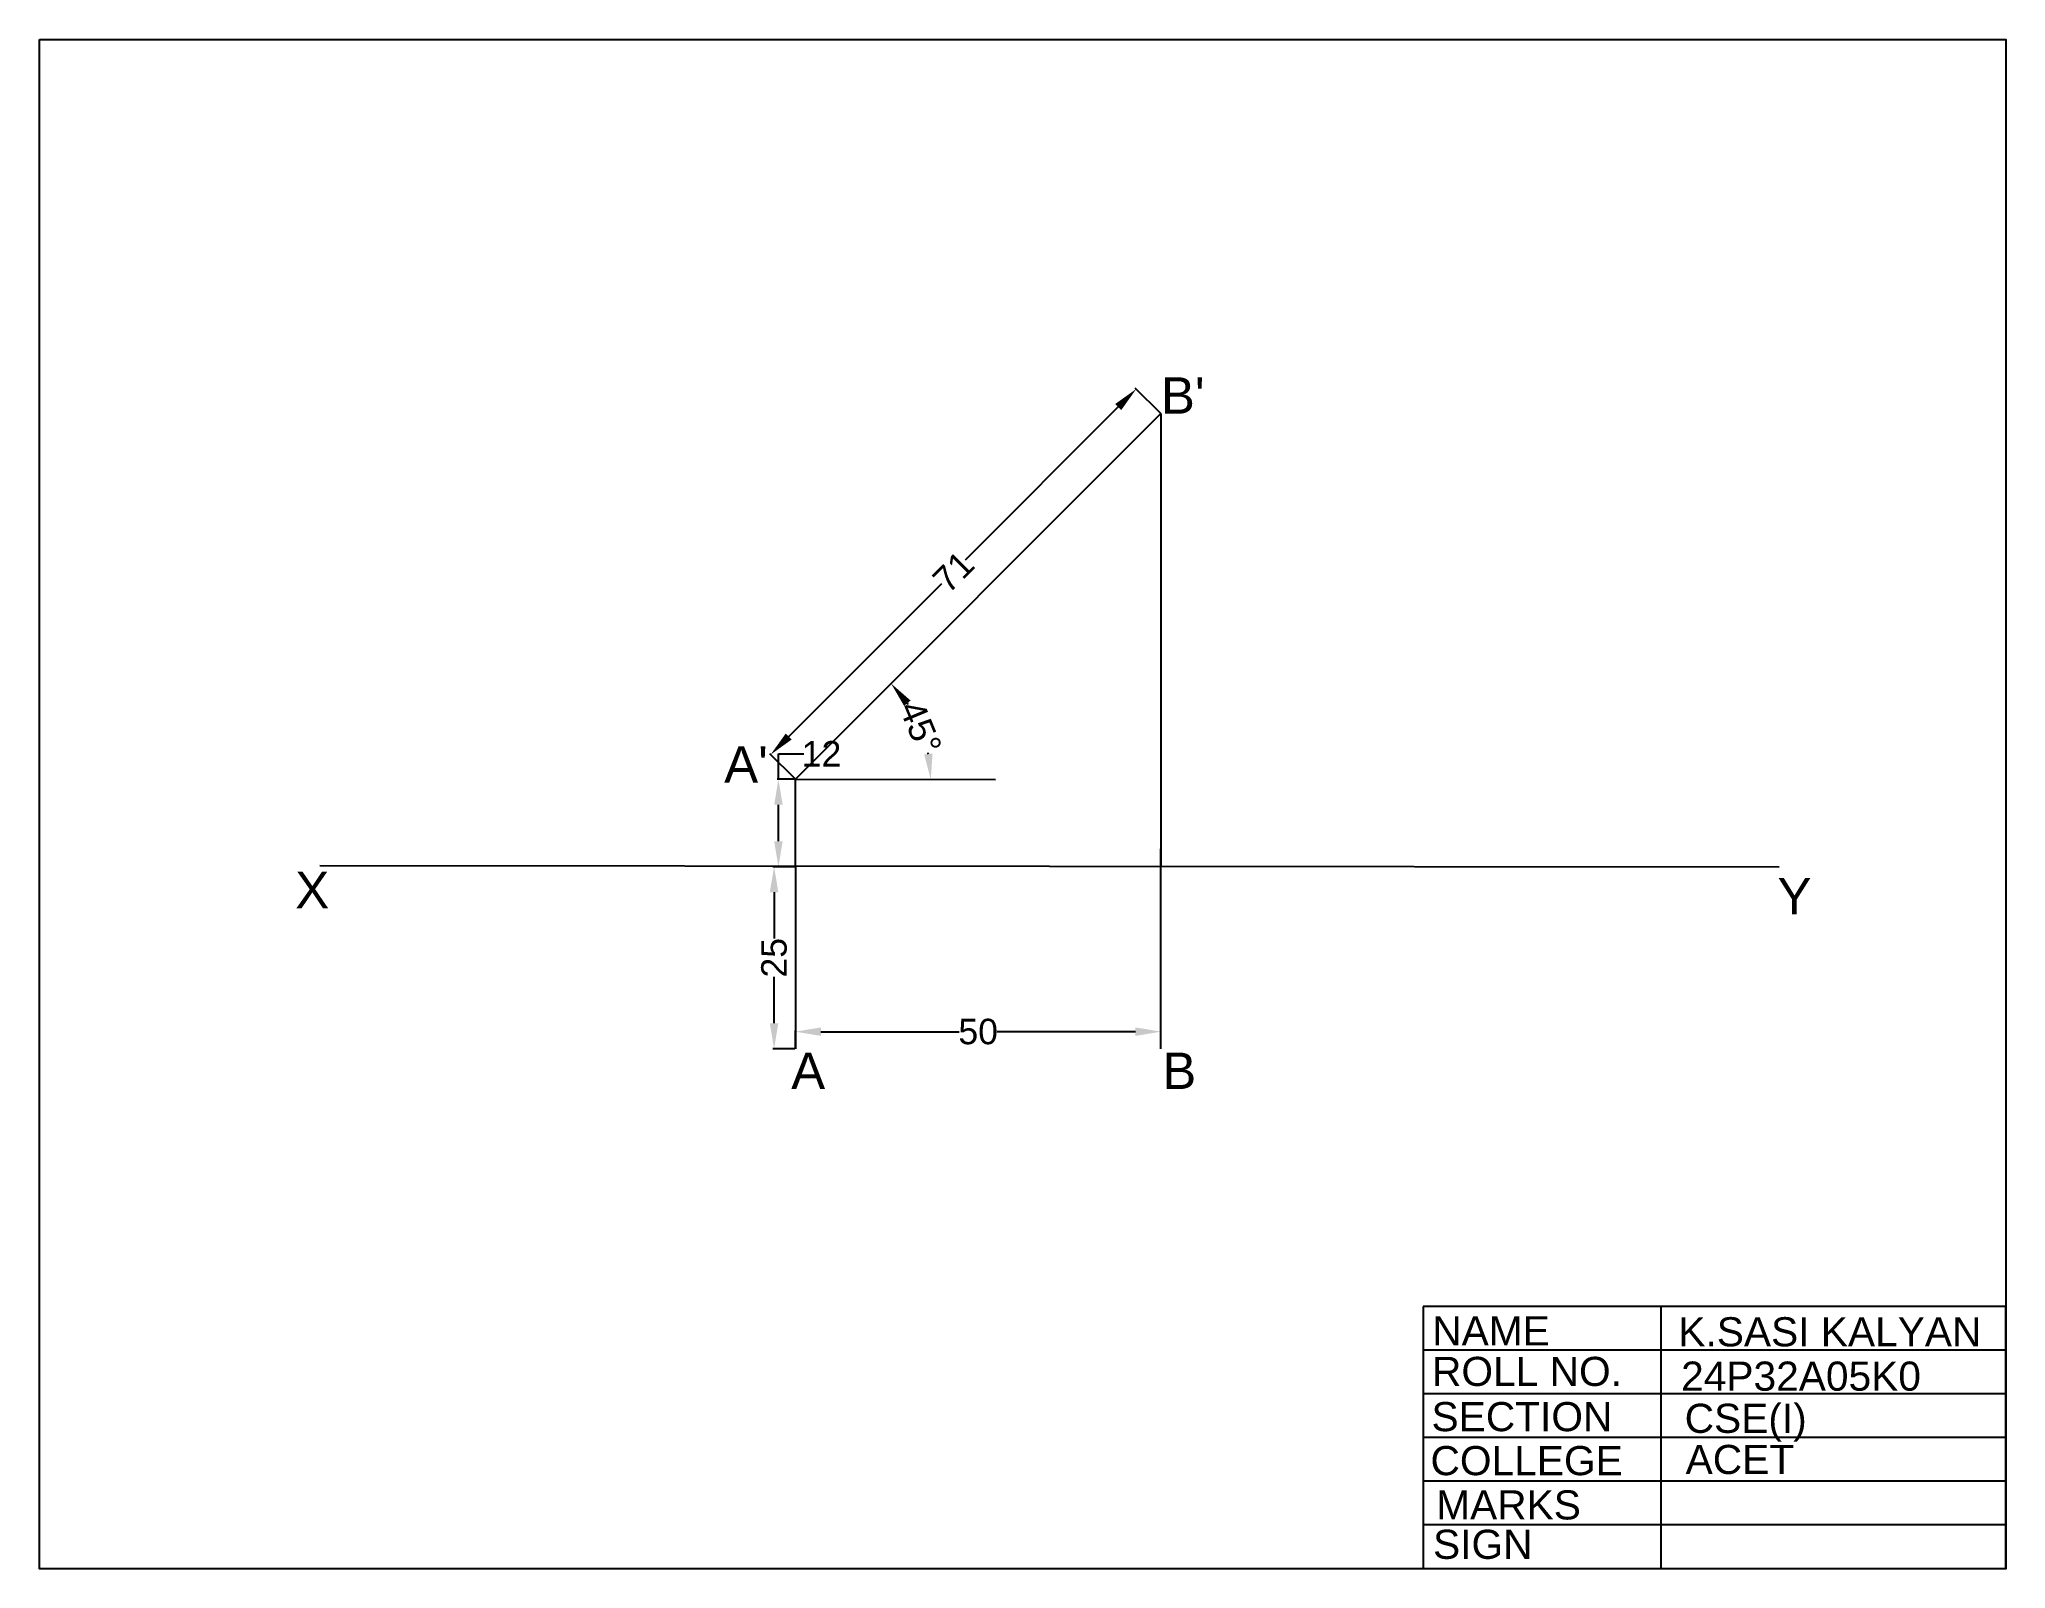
# Model space of a CAD drawing. Header units: inches. Extents: x 62 to 1872, y 122 to 337.
# Drawn here: x 1000.2 to 1270.2, y 125.4 to 335.4 of the extents above; entities that cross this region are included whole.
import ezdxf

# ---------------------------------------------------------------- set-up
doc = ezdxf.new("R2010")
doc.units = ezdxf.units.IN
doc.header["$MEASUREMENT"] = 0
doc.styles.add('Annotative', font='arial.ttf')
doc.styles.get("Standard").update_dxf_attribs({"font": 'arial.ttf'})
doc.dimstyles.get("Standard").update_dxf_attribs({"dimtxt": 3.5, "dimasz": 3.5, "dimexe": 0.18, "dimexo": 0.0625, "dimgap": 0.09, "dimtad": 0, "dimtoh": 1, "dimdec": 0, "dimzin": 0, "dimdsep": 46, "dimtxsty": 'Annotative', "dimcen": 0.09, "dimadec": 0, "dimazin": 0, "dimtfac": 1, "dimtdec": 0, "dimtofl": 0, "dimtmove": 0, "dimatfit": 3, "dimfxl": 1, "dimtolj": 1, "dimtzin": 0, "dimarcsym": 0})

msp = doc.modelspace()

# ---------------------------------------------------------------- texts
for s, height, p in [("B'", 5, (1154.26, 283.98)), ("A'", 5, (1094.29, 233.32)), ('X', 5, (1035.39, 216.07)), ('Y', 5, (1238.92, 215.21)), ('A', 5, (1103.49, 191.25)), ('B', 5, (1154.45, 191.25)), ('NAME', 4, (1191.51, 156.04)), ('K.SASI KALYAN', 4, (1225.3, 155.91)), ('ROLL NO.', 4, (1191.48, 150.47)), ('24P32A05K0', 4, (1225.68, 149.82)), ('SECTION', 4, (1191.41, 144.26)), ('CSE(I)', 4, (1226.17, 144.03)), ('COLLEGE', 4, (1191.27, 138.22)), ('ACET', 4, (1226.3, 138.38)), ('MARKS', 4, (1192.05, 132.14)), ('SIGN', 4, (1191.62, 126.73))]:
    msp.add_text(s, height=height).set_placement(p)

# ---------------------------------------------------------------- blocks, each defined once
blk = doc.blocks.new('*D31')
at = {"color": 0, "lineweight": -2, "transparency": 16777216}
for p, q in [((1104.06, 196.84), (1104.06, 199.3)), ((1107.56, 199.12), (1126.57, 199.12)), ((1150.76, 199.12), (1131.75, 199.12)), ((1154.26, 196.84), (1154.26, 199.3))]:
    blk.add_line(p, q, dxfattribs=at)
at = {"color": 0, "transparency": 16777216}
for points in [[(1107.56, 199.7), (1107.56, 198.54), (1104.06, 199.12)], [(1150.76, 199.7), (1150.76, 198.54), (1154.26, 199.12)]]:
    blk.add_solid(points, dxfattribs=at)
at = {"layer": 'Defpoints', "color": 0, "transparency": 16777216}
for p in [(1154.26, 199.12), (1104.06, 196.77), (1154.26, 196.77)]:
    blk.add_point(p, dxfattribs=at)
at = {"color": 0, "transparency": 16777216, "insert": (1129.16, 199.12), "char_height": 3.5, "attachment_point": 5, "style": 'Annotative'}
blk.add_mtext('\\A1;50', dxfattribs=at)
blk = doc.blocks.new('*D32')
at = {"color": 0, "lineweight": -2, "transparency": 16777216}
for p, q in [((1154.22, 284.02), (1150.74, 287.5)), ((1148.4, 284.9), (1127.36, 263.86)), ((1103.14, 239.64), (1124.18, 260.68)), ((1104.02, 233.82), (1100.54, 237.29))]:
    blk.add_line(p, q, dxfattribs=at)
at = {"color": 0, "transparency": 16777216}
for points in [[(1147.98, 285.31), (1148.81, 284.48), (1150.87, 287.37)], [(1102.73, 240.05), (1103.55, 239.23), (1100.67, 237.17)]]:
    blk.add_solid(points, dxfattribs=at)
at = {"layer": 'Defpoints', "color": 0, "transparency": 16777216}
for p in [(1150.87, 287.37), (1154.26, 283.98), (1104.06, 233.77)]:
    blk.add_point(p, dxfattribs=at)
at = {"color": 0, "transparency": 16777216, "insert": (1125.77, 262.27), "char_height": 3.5, "attachment_point": 5, "rotation": 45, "style": 'Annotative'}
blk.add_mtext('\\A1;71', dxfattribs=at)
blk = doc.blocks.new('*D33')
at = {"color": 0, "lineweight": -2, "transparency": 16777216}
for start, end in [(33.6347, 34.1961), (10.7803, 11.3417)]:
    blk.add_arc((1104.06, 233.77), 18.59, start, end, dxfattribs=at)
at = {"color": 0, "transparency": 16777216}
for points in [[(1118.99, 243.85), (1119.88, 244.59), (1117.2, 246.92)], [(1122.9, 237.31), (1121.74, 237.2), (1122.65, 233.77)]]:
    blk.add_solid(points, dxfattribs=at)
at = {"layer": 'Defpoints', "color": 0, "transparency": 16777216}
for p in [(1154.26, 283.98), (1122.02, 238.58), (1104.06, 233.77), (1104.06, 233.77), (1131.56, 233.76)]:
    blk.add_point(p, dxfattribs=at)
at = {"color": 0, "transparency": 16777216, "insert": (1121.24, 240.88), "char_height": 3.5, "attachment_point": 5, "rotation": 292.4882, "style": 'Annotative'}
blk.add_mtext('\\A1;45°', dxfattribs=at)
blk = doc.blocks.new('*D34')
at = {"color": 0, "lineweight": -2, "transparency": 16777216}
for p, q in [((1101.73, 233.77), (1101.73, 237.27)), ((1101.73, 237.27), (1105.23, 237.27)), ((1104, 233.77), (1101.55, 233.77)), ((1101.73, 225.27), (1101.73, 230.27)), ((1104, 221.77), (1101.55, 221.77))]:
    blk.add_line(p, q, dxfattribs=at)
at = {"color": 0, "transparency": 16777216}
for points in [[(1101.15, 230.27), (1102.32, 230.27), (1101.73, 233.77)], [(1101.15, 225.27), (1102.32, 225.27), (1101.73, 221.77)]]:
    blk.add_solid(points, dxfattribs=at)
at = {"layer": 'Defpoints', "color": 0, "transparency": 16777216}
for p in [(1101.73, 233.77), (1104.06, 233.77), (1104.06, 221.77)]:
    blk.add_point(p, dxfattribs=at)
at = {"color": 0, "transparency": 16777216, "insert": (1107.65, 237.27), "char_height": 3.5, "attachment_point": 5, "style": 'Annotative'}
blk.add_mtext('\\A1;12', dxfattribs=at)
blk = doc.blocks.new('*D35')
at = {"color": 0, "lineweight": -2, "transparency": 16777216}
for p, q in [((1104, 221.77), (1100.96, 221.77)), ((1101.14, 218.27), (1101.14, 211.91)), ((1101.14, 200.27), (1101.14, 206.63)), ((1104, 196.77), (1100.96, 196.77))]:
    blk.add_line(p, q, dxfattribs=at)
at = {"color": 0, "transparency": 16777216}
for points in [[(1100.55, 218.27), (1101.72, 218.27), (1101.14, 221.77)], [(1100.55, 200.27), (1101.72, 200.27), (1101.14, 196.77)]]:
    blk.add_solid(points, dxfattribs=at)
at = {"layer": 'Defpoints', "color": 0, "transparency": 16777216}
for p in [(1104.06, 221.77), (1101.14, 196.77), (1104.06, 196.77)]:
    blk.add_point(p, dxfattribs=at)
at = {"color": 0, "transparency": 16777216, "insert": (1101.14, 209.27), "char_height": 3.5, "attachment_point": 5, "rotation": 90, "style": 'Annotative'}
blk.add_mtext('\\A1;25', dxfattribs=at)

# ---------------------------------------------------------------- dimensions: what is measured, and where the dimension line sits
dim = msp.add_aligned_dim(p1=(1104.06, 233.77), p2=(1154.26, 283.98), distance=4.8, dimstyle='Standard')
dim.commit()
dim.dimension.update_dxf_attribs({"geometry": '*D32', "text_midpoint": (1125.77, 262.27)})
dim = msp.add_angular_dim_2l(base=(1122.02, 238.58), line1=((1104.06, 233.77), (1131.56, 233.76)), line2=((1104.06, 233.77), (1154.26, 283.98)), dimstyle='Standard')
dim.commit()
dim.dimension.update_dxf_attribs({"geometry": '*D33', "text_midpoint": (1121.24, 240.88)})
for base, p2, picture, middle in [((1101.73, 233.77), (1104.06, 233.77), '*D34', (1107.65, 237.27)), ((1101.14, 196.77), (1104.06, 196.77), '*D35', (1101.14, 209.27))]:
    dim = msp.add_linear_dim(base=base, p1=(1104.06, 221.77), p2=p2, angle=90, dimstyle='Standard')
    dim.commit()
    dim.dimension.update_dxf_attribs({"geometry": picture, "text_midpoint": middle})
dim = msp.add_linear_dim(base=(1154.26, 199.12), p1=(1104.06, 196.77), p2=(1154.26, 196.77), dimstyle='Standard')
dim.commit()
dim.dimension.update_dxf_attribs({"geometry": '*D31', "text_midpoint": (1129.16, 199.12)})

# ---------------------------------------------------------------- linework, layer by layer
for p, q in [((1104.06, 233.77), (1154.26, 283.98)), ((1154.26, 283.98), (1154.26, 221.77)), ((1104.06, 221.77), (1104.06, 233.77)), ((1104.06, 233.77), (1131.56, 233.76)), ((1154.26, 196.77), (1154.26, 224.24)), ((1038.76, 221.92), (1239.14, 221.77)), ((1104.06, 221.77), (1104.06, 196.77)), ((1270.25, 161.38), (1190.25, 161.38)), ((1190.25, 161.38), (1190.25, 125.38)), ((1222.88, 161.38), (1222.88, 125.38)), ((1270.25, 125.38), (1270.25, 161.38)), ((1270.25, 155.38), (1190.25, 155.38)), ((1270.25, 149.38), (1190.25, 149.38)), ((1270.25, 143.38), (1190.25, 143.38)), ((1270.25, 137.38), (1190.25, 137.38)), ((1270.25, 131.38), (1190.25, 131.38))]:
    msp.add_line(p, q)
msp.add_lwpolyline([(1000.25, 335.38), (1270.25, 335.38), (1270.25, 125.38), (1000.25, 125.38)], close=True)

msp.set_redraw_order([(e.dxf.handle, doc.entitydb.next_handle()) for e in msp.query("TEXT MTEXT ATTDEF DIMENSION ARC_DIMENSION")])  # texts and dimensions are drawn at this point

doc.saveas('drawing.dxf')
